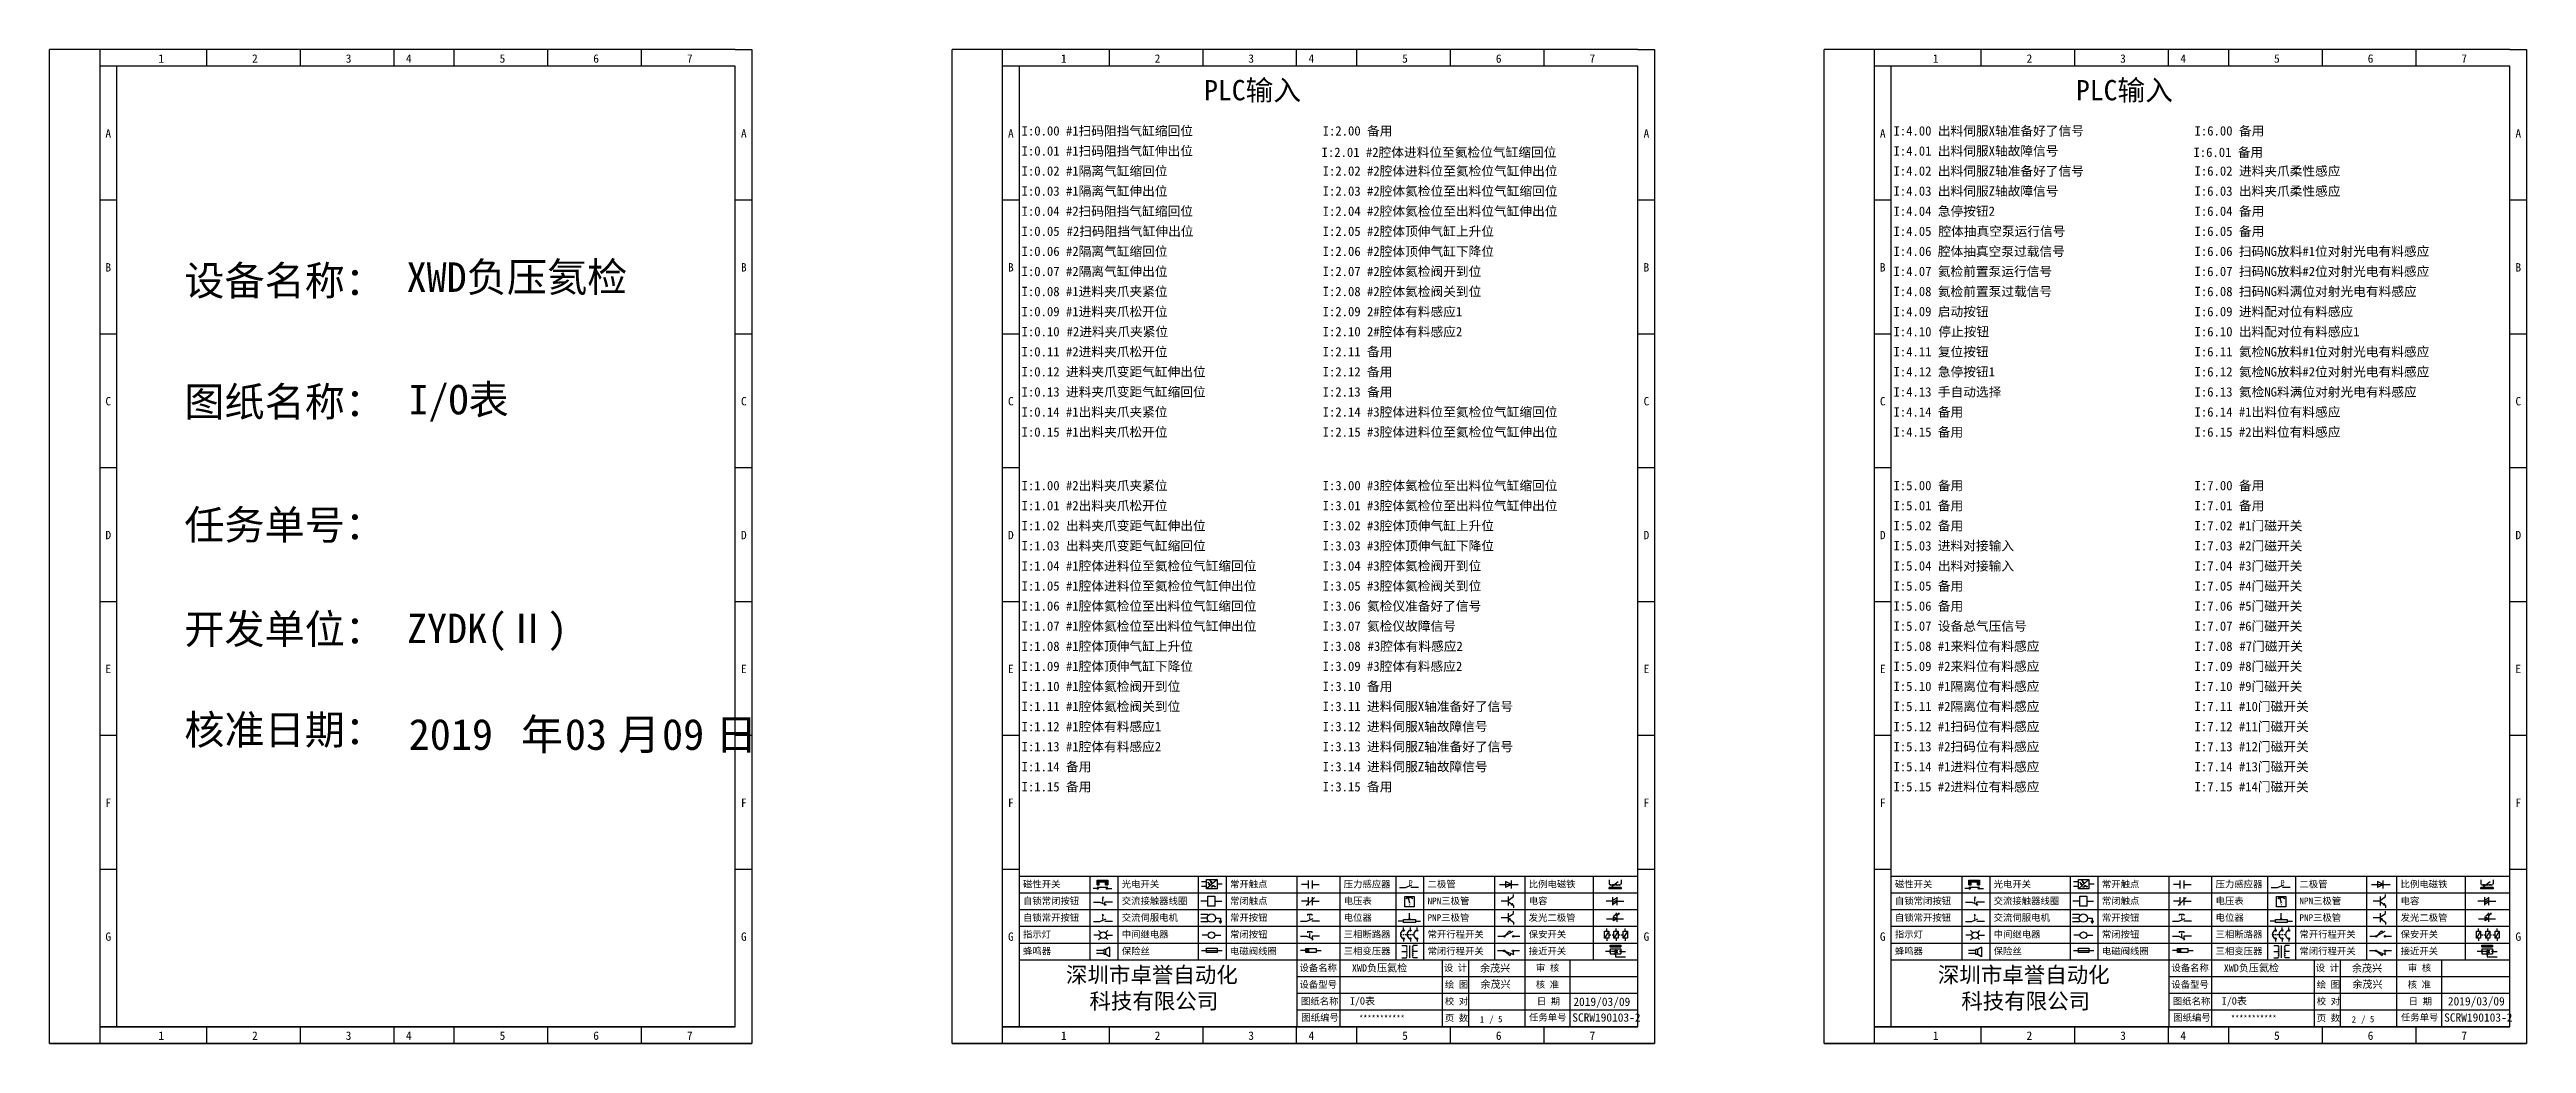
# Model space of a CAD drawing. Header units: millimetres. Extents: x -300 to 4617, y -106 to 3179.
# Drawn here: x 95 to 835, y 2161 to 2458 of the extents above; entities that cross this region are included whole.
import ezdxf

# ---------------------------------------------------------------- set-up
doc = ezdxf.new("R2010")
doc.units = ezdxf.units.MM
doc.layers.add('AE_BOR', color=1, linetype='Continuous')
doc.layers.add('电气图内容', color=7, linetype='Continuous')
doc.styles.get("Standard").update_dxf_attribs({"font": ''})
doc.styles.add('汉字', font='')
doc.styles.get('Standard').set_extended_font_data('SimSun')
doc.styles.get('汉字').set_extended_font_data('新宋体')

msp = doc.modelspace()

# ---------------------------------------------------------------- texts
at = {"color": 7}
for s, p in [('1', (522.496, 2167.107)), ('2', (783.143, 2167.107))]:
    msp.add_text(s, height=1.92, dxfattribs=at).set_placement(p)
at = {"color": 7, "linetype": 'ByBlock', "char_height": 2.5, "attachment_point": 1}
for s, insert, width in [('{\\fKaiTi_GB2312|b0|i0|c134|p0;1}', (127.451, 2456.47), 11.7517), ('{\\fKaiTi_GB2312|b0|i0|c134|p0;2}', (155.451, 2456.47), 11.7517), ('{\\fKaiTi_GB2312|b0|i0|c134|p0;3}', (183.451, 2456.47), 11.7517), ('{\\fKaiTi_GB2312|b0|i0|c134|p0;4}', (201.451, 2456.47), 11.7517), ('{\\fKaiTi_GB2312|b0|i0|c134|p0;5}', (229.451, 2456.47), 11.7517), ('{\\fKaiTi_GB2312|b0|i0|c134|p0;6}', (257.451, 2456.47), 11.7517), ('{\\fKaiTi_GB2312|b0|i0|c134|p0;7}', (285.451, 2456.47), 11.7517), ('{\\fKaiTi_GB2312|b0|i0|c134|p0;1}', (397.278, 2456.47), 11.7517), ('{\\fKaiTi_GB2312|b0|i0|c134|p0;2}', (425.278, 2456.47), 11.7517), ('{\\fKaiTi_GB2312|b0|i0|c134|p0;3}', (453.278, 2456.47), 11.7517), ('{\\fKaiTi_GB2312|b0|i0|c134|p0;4}', (471.278, 2456.47), 11.7517), ('{\\fKaiTi_GB2312|b0|i0|c134|p0;5}', (499.278, 2456.47), 11.7517), ('{\\fKaiTi_GB2312|b0|i0|c134|p0;6}', (527.278, 2456.47), 11.7517), ('{\\fKaiTi_GB2312|b0|i0|c134|p0;7}', (555.278, 2456.47), 11.7517), ('{\\fKaiTi_GB2312|b0|i0|c134|p0;1}', (657.926, 2456.47), 11.7517), ('{\\fKaiTi_GB2312|b0|i0|c134|p0;2}', (685.926, 2456.47), 11.7517), ('{\\fKaiTi_GB2312|b0|i0|c134|p0;3}', (713.926, 2456.47), 11.7517), ('{\\fKaiTi_GB2312|b0|i0|c134|p0;4}', (731.926, 2456.47), 11.7517), ('{\\fKaiTi_GB2312|b0|i0|c134|p0;5}', (759.926, 2456.47), 11.7517), ('{\\fKaiTi_GB2312|b0|i0|c134|p0;6}', (787.926, 2456.47), 11.7517), ('{\\fKaiTi_GB2312|b0|i0|c134|p0;7}', (815.926, 2456.47), 11.7517), ('{\\fKaiTi_GB2312|b0|i0|c134|p0;A}', (111.614, 2434.07), 5), ('{\\fKaiTi_GB2312|b0|i0|c134|p0;A}', (301.614, 2434.07), 5), ('{\\fKaiTi_GB2312|b0|i0|c134|p0;A}', (381.442, 2434.07), 5), ('{\\fKaiTi_GB2312|b0|i0|c134|p0;A}', (571.442, 2434.07), 5), ('{\\fKaiTi_GB2312|b0|i0|c134|p0;A}', (642.089, 2434.07), 5), ('{\\fKaiTi_GB2312|b0|i0|c134|p0;A}', (832.089, 2434.07), 5), ('{\\fKaiTi_GB2312|b0|i0|c134|p0;B}', (111.614, 2394.07), 5), ('{\\fKaiTi_GB2312|b0|i0|c134|p0;B}', (301.614, 2394.07), 5), ('{\\fKaiTi_GB2312|b0|i0|c134|p0;B}', (381.442, 2394.07), 5), ('{\\fKaiTi_GB2312|b0|i0|c134|p0;B}', (571.442, 2394.07), 5), ('{\\fKaiTi_GB2312|b0|i0|c134|p0;B}', (642.089, 2394.07), 5), ('{\\fKaiTi_GB2312|b0|i0|c134|p0;B}', (832.089, 2394.07), 5), ('{\\fKaiTi_GB2312|b0|i0|c134|p0;C}', (111.614, 2354.07), 5), ('{\\fKaiTi_GB2312|b0|i0|c134|p0;C}', (301.614, 2354.07), 5), ('{\\fKaiTi_GB2312|b0|i0|c134|p0;C}', (381.442, 2354.07), 5), ('{\\fKaiTi_GB2312|b0|i0|c134|p0;C}', (571.442, 2354.07), 5), ('{\\fKaiTi_GB2312|b0|i0|c134|p0;C}', (642.089, 2354.07), 5), ('{\\fKaiTi_GB2312|b0|i0|c134|p0;C}', (832.089, 2354.07), 5), ('{\\fKaiTi_GB2312|b0|i0|c134|p0;D}', (111.614, 2314.07), 5), ('{\\fKaiTi_GB2312|b0|i0|c134|p0;D}', (301.614, 2314.07), 5), ('{\\fKaiTi_GB2312|b0|i0|c134|p0;D}', (381.442, 2314.07), 5), ('{\\fKaiTi_GB2312|b0|i0|c134|p0;D}', (571.442, 2314.07), 5), ('{\\fKaiTi_GB2312|b0|i0|c134|p0;D}', (642.089, 2314.07), 5), ('{\\fKaiTi_GB2312|b0|i0|c134|p0;D}', (832.089, 2314.07), 5), ('{\\fKaiTi_GB2312|b0|i0|c134|p0;E}', (111.614, 2274.07), 5), ('{\\fKaiTi_GB2312|b0|i0|c134|p0;E}', (301.614, 2274.07), 5), ('{\\fKaiTi_GB2312|b0|i0|c134|p0;E}', (381.442, 2274.07), 5), ('{\\fKaiTi_GB2312|b0|i0|c134|p0;E}', (571.442, 2274.07), 5), ('{\\fKaiTi_GB2312|b0|i0|c134|p0;E}', (642.089, 2274.07), 5), ('{\\fKaiTi_GB2312|b0|i0|c134|p0;E}', (832.089, 2274.07), 5), ('{\\fKaiTi_GB2312|b0|i0|c134|p0;F}', (111.614, 2234.07), 5), ('{\\fKaiTi_GB2312|b0|i0|c134|p0;F}', (301.614, 2234.07), 5), ('{\\fKaiTi_GB2312|b0|i0|c134|p0;F}', (381.442, 2234.07), 5), ('{\\fKaiTi_GB2312|b0|i0|c134|p0;F}', (571.442, 2234.07), 5), ('{\\fKaiTi_GB2312|b0|i0|c134|p0;F}', (642.089, 2234.07), 5), ('{\\fKaiTi_GB2312|b0|i0|c134|p0;F}', (832.089, 2234.07), 5), ('{\\fKaiTi_GB2312|b0|i0|c134|p0;G}', (111.614, 2194.07), 5), ('{\\fKaiTi_GB2312|b0|i0|c134|p0;G}', (301.614, 2194.07), 5), ('{\\fKaiTi_GB2312|b0|i0|c134|p0;G}', (381.442, 2194.07), 5), ('{\\fKaiTi_GB2312|b0|i0|c134|p0;G}', (571.442, 2194.07), 5), ('{\\fKaiTi_GB2312|b0|i0|c134|p0;G}', (642.089, 2194.07), 5), ('{\\fKaiTi_GB2312|b0|i0|c134|p0;G}', (832.089, 2194.07), 5), ('{\\fKaiTi_GB2312|b0|i0|c134|p0;1}', (127.451, 2164.47), 11.7517), ('{\\fKaiTi_GB2312|b0|i0|c134|p0;2}', (155.451, 2164.47), 11.7517), ('{\\fKaiTi_GB2312|b0|i0|c134|p0;3}', (183.451, 2164.47), 11.7517), ('{\\fKaiTi_GB2312|b0|i0|c134|p0;4}', (201.451, 2164.47), 11.7517), ('{\\fKaiTi_GB2312|b0|i0|c134|p0;5}', (229.451, 2164.47), 11.7517), ('{\\fKaiTi_GB2312|b0|i0|c134|p0;6}', (257.451, 2164.47), 11.7517), ('{\\fKaiTi_GB2312|b0|i0|c134|p0;7}', (285.451, 2164.47), 11.7517), ('{\\fKaiTi_GB2312|b0|i0|c134|p0;1}', (397.278, 2164.47), 11.7517), ('{\\fKaiTi_GB2312|b0|i0|c134|p0;2}', (425.278, 2164.47), 11.7517), ('{\\fKaiTi_GB2312|b0|i0|c134|p0;3}', (453.278, 2164.47), 11.7517), ('{\\fKaiTi_GB2312|b0|i0|c134|p0;4}', (471.278, 2164.47), 11.7517), ('{\\fKaiTi_GB2312|b0|i0|c134|p0;5}', (499.278, 2164.47), 11.7517), ('{\\fKaiTi_GB2312|b0|i0|c134|p0;6}', (527.278, 2164.47), 11.7517), ('{\\fKaiTi_GB2312|b0|i0|c134|p0;7}', (555.278, 2164.47), 11.7517), ('{\\fKaiTi_GB2312|b0|i0|c134|p0;1}', (657.926, 2164.47), 11.7517), ('{\\fKaiTi_GB2312|b0|i0|c134|p0;2}', (685.926, 2164.47), 11.7517), ('{\\fKaiTi_GB2312|b0|i0|c134|p0;3}', (713.926, 2164.47), 11.7517), ('{\\fKaiTi_GB2312|b0|i0|c134|p0;4}', (731.926, 2164.47), 11.7517), ('{\\fKaiTi_GB2312|b0|i0|c134|p0;5}', (759.926, 2164.47), 11.7517), ('{\\fKaiTi_GB2312|b0|i0|c134|p0;6}', (787.926, 2164.47), 11.7517), ('{\\fKaiTi_GB2312|b0|i0|c134|p0;7}', (815.926, 2164.47), 11.7517)]:
    msp.add_mtext(s, dxfattribs=dict(at, insert=insert, width=width))
at = {"color": 7, "attachment_point": 1}
for s, insert, char_height, width in [('{\\fKaiTi_GB2312|b0|i0|c134|p49;\\C7;PLC\\fSimSun|b0|i0|c134|p2;输入}', (440.068, 2448.803), 6.075, 719.83479), ('{\\fKaiTi_GB2312|b0|i0|c134|p49;\\C7;PLC\\fSimSun|b0|i0|c134|p2;输入}', (700.716, 2448.803), 6.075, 719.83479), ('{\\H0.91667x;I:0.00 \\H1.000005x;#1扫码阻挡气缸缩回位}', (385.505, 2434.997), 3.0375, 359.91739), ('{\\H0.91667x;I:0.01 \\H1.000005x;#1扫码阻挡气缸伸出位}', (385.505, 2428.997), 3.0375, 359.91739), ('{\\H0.91667x;I:2.01 #2腔体进料位至氦检位气缸缩回位 }', (475.18, 2428.605), 3.0375, 359.91739), ('{\\H0.91667x;I:2.00 备用}', (475.505, 2434.997), 3.0375, 359.91739), ('{\\H0.91667x;I:4.00 \\H1.000005x;出料伺服X轴准备好了信号}', (646.152, 2434.997), 3.0375, 359.91739), ('{\\H0.91667x;I:4.01 \\H1.000005x;出料伺服X轴故障信号}', (646.152, 2428.997), 3.0375, 359.91739), ('{\\H0.91667x;I:6.01 \\H1x;备用}', (735.827, 2428.605), 3.0375, 359.91739), ('{\\H0.91667x;I:6.00 备用}', (736.152, 2434.997), 3.0375, 359.91739), ('{\\H0.91667x;I:0.02 \\H1.000005x;#1隔离气缸缩回位}', (385.505, 2422.997), 3.0375, 359.91739), ('{\\H0.91667x;I:2.02 #2腔体进料位至氦检位气缸伸出位 }', (475.505, 2422.997), 3.0375, 359.91739), ('{\\H0.91667x;I:4.02 \\H1.000005x;出料伺服Z轴准备好了信号}', (646.152, 2422.997), 3.0375, 359.91739), ('{\\H0.91667x;I:6.02 进料夹爪柔性感应}', (736.152, 2422.997), 3.0375, 359.91739), ('{\\H0.91667x;I:0.03 #1隔离气缸伸出位}', (385.505, 2416.997), 3.0375, 359.91739), ('{\\H0.91667x;I:2.03 #2腔体氦检位至出料位气缸缩回位 }', (475.505, 2416.997), 3.0375, 359.91739), ('{\\H0.91667x;I:4.03 出料伺服Z轴故障信号\\H1.000005x; }', (646.152, 2416.997), 3.0375, 359.91739), ('{\\H0.91667x;I:6.03 出料夹爪柔性感应}', (736.152, 2416.997), 3.0375, 359.91739), ('I:0.04 #2扫码阻挡气缸缩回位', (385.505, 2410.997), 2.7844, 359.91739), ('{\\H0.91667x;I:2.04 #2腔体氦检位至出料位气缸伸出位 }', (475.505, 2410.997), 3.0375, 359.91739), ('I:4.04 急停按钮2', (646.152, 2410.997), 2.7844, 359.91739), ('{\\H0.91667x;I:6.04 备用 }', (736.152, 2410.997), 3.0375, 359.91739), ('{\\H0.91667x;I:0.05\\H1.090905x; \\H0.916675x;#2扫码阻挡气缸伸出位}', (385.505, 2404.997), 3.0375, 359.91739), ('{\\H0.91667x;I:0.06\\H1.000005x; #2隔离气缸缩回位 }', (385.505, 2398.997), 3.0375, 359.91739), ('{\\H0.91667x;I:2.05 #2腔体顶伸气缸上升位 }', (475.505, 2404.997), 3.0375, 359.91739), ('{\\H0.91667x;I:2.06 #2腔体顶伸气缸下降位\\H1.000005x; }', (475.505, 2398.997), 3.0375, 359.91739), ('{\\H0.91667x;I:4.05\\H1.090905x; \\H0.916675x;腔体抽真空泵运行信号}', (646.152, 2404.997), 3.0375, 359.91739), ('{\\H0.91667x;I:4.06\\H1.000005x; 腔体抽真空泵过载信号}', (646.152, 2398.997), 3.0375, 359.91739), ('{\\H0.91667x;I:6.05 备用}', (736.152, 2404.997), 3.0375, 359.91739), ('{\\H0.91667x;I:6.06 扫码NG放料#1位对射光电有料感应}', (736.152, 2398.997), 3.0375, 359.91739), ('{\\H0.91667x;I:0.07 #2隔离气缸伸出位\\H1x; }', (385.505, 2392.997), 3.0375, 359.91739), ('{\\H0.91667x;I:2.07 #2腔体氦检阀开到位}', (475.505, 2392.997), 3.0375, 359.91739), ('{\\H0.91667x;I:4.07 氦检前置泵运行信号\\H1.000005x; }', (646.152, 2392.997), 3.0375, 359.91739), ('{\\H0.91667x;I:6.07 扫码NG放料#2位对射光电有料感应}', (736.152, 2392.997), 3.0375, 359.91739), ('{\\H0.91667x;\\C256;I:0.08\\H1.000005x; #1进料夹爪夹紧位}', (385.505, 2386.997), 3.0375, 359.91739), ('{\\H0.91667x;I:2.08 #2腔体氦检阀关到位}', (475.505, 2386.997), 3.0375, 359.91739), ('{\\H0.91667x;\\C256;I:4.08\\H1.000005x; 氦检前置泵过载信号}', (646.152, 2386.997), 3.0375, 359.91739), ('{\\H0.91667x;I:6.08 扫码NG料满位对射光电有料感应}', (736.152, 2386.997), 3.0375, 359.91739), ('{\\H0.91667x;I:0.09 \\H1.000005x;#1进料夹爪松开位\\H0.999995x; }', (385.505, 2380.997), 3.0375, 359.91739), ('{\\H0.91667x;I:2.09 2#腔体有料感应1}', (475.505, 2380.997), 3.0375, 359.91739), ('{\\H0.91667x;I:4.09 \\H1.000005x;启动按钮}', (646.152, 2380.997), 3.0375, 359.91739), ('{\\H0.91667x;I:6.09 进料配对位有料感应}', (736.152, 2380.997), 3.0375, 359.91739), ('{\\H0.91667x;I:0.10\\H1.090905x; \\H0.916675x;#2进料夹爪夹紧位}', (385.505, 2374.997), 3.0375, 359.91739), ('{\\H0.91667x;I:2.10\\H1x; 2#腔体有料感应2}', (475.505, 2374.997), 3.0375, 359.91739), ('{\\H0.91667x;I:4.10\\H1.090905x; \\H0.916675x;停止按钮}', (646.152, 2374.997), 3.0375, 359.91739), ('{\\H0.91667x;I:6.10\\H1x; 出料配对位有料感应1}', (736.152, 2374.997), 3.0375, 359.91739), ('{\\H0.91667x;I:0.1\\H1.000005x;1 #2进料夹爪松开位}', (385.505, 2368.997), 3.0375, 359.91739), ('{\\H0.91667x;I:0.12 \\H1.000005x;进料夹爪变距气缸伸出位}', (385.505, 2362.997), 3.0375, 359.91739), ('{\\H0.91667x;I:2\\H1.000005x;.11 备用}', (475.505, 2368.997), 3.0375, 359.91739), ('{\\H0.91667x;I:2.12 备用}', (475.505, 2362.997), 3.0375, 359.91739), ('{\\H0.91667x;I:4.1\\H1.000005x;1 复位按钮}', (646.152, 2368.997), 3.0375, 359.91739), ('{\\H0.91667x;I:4.12 \\H1x;急停按钮1}', (646.152, 2362.997), 3.0375, 359.91739), ('{\\H0.91667x;I:6\\H1x;.11 氦检NG放料#1位对射光电有料感应}', (736.152, 2368.997), 3.0375, 359.91739), ('{\\H0.91667x;I:6.12 氦检NG放料#2位对射光电有料感应}', (736.152, 2362.997), 3.0375, 359.91739), ('{\\H0.91667x;I:0.13 \\H1.000005x;进料夹爪变距气缸缩回位}', (385.505, 2356.997), 3.0375, 359.91739), ('{\\H0.91667x;I:2.13 \\H1.000005x;备用}', (475.505, 2356.997), 3.0375, 359.91739), ('{\\H0.91667x;I:4.13 \\H1.000005x;手自动选择}', (646.152, 2356.997), 3.0375, 359.91739), ('{\\H0.91667x;I:6.13 \\H1x;氦检NG料满位对射光电有料感应}', (736.152, 2356.997), 3.0375, 359.91739), ('{\\H0.91667x;I:0.14 \\H1.000005x;#1出料夹爪夹紧位}', (385.505, 2350.997), 3.0375, 359.91739), ('{\\H0.91667x;I:2.14 \\H1x;#3腔体进料位至氦检位气缸缩回位}', (475.505, 2350.997), 3.0375, 359.91739), ('{\\H0.91667x;I:4.14 \\H1x;备用}', (646.152, 2350.997), 3.0375, 359.91739), ('{\\H0.91667x;I:6.14 #1出料位有料感应}', (736.152, 2350.997), 3.0375, 359.91739), ('{\\H0.91667x;I:0.15 \\H1.000005x;#1出料夹爪松开位}', (385.505, 2344.997), 3.0375, 359.91739), ('{\\H0.91667x;I:2.15 \\H1x;#3腔体进料位至氦检位气缸伸出位}', (475.505, 2344.997), 3.0375, 359.91739), ('{\\H0.91667x;I:4.15 \\H1x;备用}', (646.152, 2344.997), 3.0375, 359.91739), ('{\\H0.91667x;I:6.15 \\H1x;#2出料位有料感应}', (736.152, 2344.997), 3.0375, 359.91739), ('{\\H0.91667x;I:1.00 \\H1.000005x;#2出料夹爪夹紧位}', (385.505, 2328.997), 3.0375, 359.91739), ('{\\H0.91667x;I:3.00 \\H1x;#3腔体氦检位至出料位气缸缩回位}', (475.505, 2328.997), 3.0375, 359.91739), ('{\\H0.91667x;I:5.00 \\H1x;备用}', (646.152, 2328.997), 3.0375, 359.91739), ('{\\H0.91667x;I:7.00 \\H1x;备用}', (736.152, 2328.997), 3.0375, 359.91739), ('{\\H0.91667x;I:1.01 \\H1.000005x;#2出料夹爪松开位\\H0.999995x; }', (385.505, 2322.997), 3.0375, 359.91739), ('{\\H0.91667x;I:3.01 \\H1x;#3腔体氦检位至出料位气缸伸出位}', (475.505, 2322.997), 3.0375, 359.91739), ('{\\H0.91667x;I:5.01 \\H1x;备用\\H1x; }', (646.152, 2322.997), 3.0375, 359.91739), ('{\\H0.91667x;I:7.01 备用}', (736.152, 2322.997), 3.0375, 359.91739), ('{\\H0.91667x;I:1.02\\H1.000005x; 出料夹爪变距气缸伸出位}', (385.505, 2316.997), 3.0375, 359.91739), ('{\\H0.91667x;I:1.03 \\H1.000005x;出料夹爪变距气缸缩回位}', (385.505, 2310.997), 3.0375, 359.91739), ('{\\H0.91667x;I:3.02 \\H1.000005x;#3腔体顶伸气缸上升位}', (475.505, 2316.997), 3.0375, 359.91739), ('{\\H0.91667x;I:3.03 \\H1.000005x;#3腔体顶伸气缸下降位}', (475.505, 2310.997), 3.0375, 359.91739), ('{\\H0.91667x;I:5.02\\H1.000005x; 备用}', (646.152, 2316.997), 3.0375, 359.91739), ('{\\H0.91667x;I:5.03 \\H1.000005x;进料对接输入}', (646.152, 2310.997), 3.0375, 359.91739), ('{\\H0.91667x;I:7.02 \\H1x;#1门磁开关}', (736.152, 2316.997), 3.0375, 359.91739), ('{\\H0.91667x;I:7.03 \\H1x;#2门磁开关}', (736.152, 2310.997), 3.0375, 359.91739), ('{\\H0.91667x;I:1.04 #1腔体进料位至氦检位气缸缩回位}', (385.505, 2304.997), 3.0375, 359.91739), ('{\\H0.91667x;I:3.04 #3腔体氦检阀开到位}', (475.505, 2304.997), 3.0375, 359.91739), ('{\\H0.91667x;I:5.04 \\H1.000005x;出料对接输入}', (646.152, 2304.997), 3.0375, 359.91739), ('{\\H0.91667x;I:7.04 #3门磁开关}', (736.152, 2304.997), 3.0375, 359.91739), ('{\\H0.91667x;I:1.05 \\H1x;#1腔体进料位至氦检位气缸伸出位}', (385.505, 2298.997), 3.0375, 359.91739), ('{\\H0.91667x;I:3.05 #3腔体氦检阀关到位}', (475.505, 2298.997), 3.0375, 359.91739), ('{\\H0.91667x;I:5.05 \\H1x;备用}', (646.152, 2298.997), 3.0375, 359.91739), ('{\\H0.91667x;I:7.05 #4门磁开关}', (736.152, 2298.997), 3.0375, 359.91739), ('{\\H0.91667x;I:1.06\\H1x; #1腔体氦检位至出料位气缸缩回位}', (385.505, 2292.997), 3.0375, 359.91739), ('{\\H0.91667x;I:3.06 氦检仪准备好了信号}', (475.505, 2292.997), 3.0375, 359.91739), ('{\\H0.91667x;I:5.06\\H1x; 备用}', (646.152, 2292.997), 3.0375, 359.91739), ('{\\H0.91667x;I:7.06 #5门磁开关}', (736.152, 2292.997), 3.0375, 359.91739), ('{\\H0.91667x;I:1.07\\H1x; #1腔体氦检位至出料位气缸伸出位\\H1x; }', (385.505, 2286.997), 3.0375, 359.91739), ('{\\H0.91667x;I:1.08\\H1.000005x; #1腔体顶伸气缸上升位}', (385.505, 2280.997), 3.0375, 359.91739), ('{\\H0.91667x;I:3.07 氦检仪故障信号}', (475.505, 2286.997), 3.0375, 359.91739), ('{\\H0.91667x;I:3.08\\H1.0909x; \\H0.91668x;#3腔体有料感应2}', (475.505, 2280.997), 3.0375, 359.91739), ('{\\H0.91667x;I:5.07\\H1.000005x; 设备总气压信号}', (646.152, 2286.997), 3.0375, 359.91739), ('{\\H0.91667x;I:5.08\\H1x; #1来料位有料感应}', (646.152, 2280.997), 3.0375, 359.91739), ('{\\H0.91667x;I:7.07 #6门磁开关}', (736.152, 2286.997), 3.0375, 359.91739), ('{\\H0.91667x;I:7.08\\H1.0909x; \\H0.91668x;#7门磁开关}', (736.152, 2280.997), 3.0375, 359.91739), ('{\\H0.91667x;I:1.09 \\H1.000005x;#1腔体顶伸气缸下降位 }', (385.505, 2274.997), 3.0375, 359.91739), ('{\\H0.91667x;I:3.09 \\H1x;#3腔体有料感应2}', (475.505, 2274.997), 3.0375, 359.91739), ('{\\H0.91667x;I:5.09 \\H1x;#2来料位有料感应}', (646.152, 2274.997), 3.0375, 359.91739), ('{\\H0.91667x;I:7.09 \\H1x;#8门磁开关}', (736.152, 2274.997), 3.0375, 359.91739), ('{\\H0.91667x;I:1.10 \\H1.000005x;#1腔体氦检阀开到位}', (385.505, 2268.997), 3.0375, 359.91739), ('{\\H0.91667x;I:3.10 备用}', (475.505, 2268.997), 3.0375, 359.91739), ('{\\H0.91667x;I:5.10 \\H1x;#1隔离位有料感应}', (646.152, 2268.997), 3.0375, 359.91739), ('{\\H0.91667x;I:7.10 #9门磁开关}', (736.152, 2268.997), 3.0375, 359.91739), ('{\\H0.91667x;I:1.11 \\H1.000005x;#1腔体氦检阀关到位 }', (385.505, 2262.997), 3.0375, 359.91739), ('{\\H0.91667x;I:3.11 \\H1.000005x;进料伺服X轴准备好了信号}', (475.505, 2262.997), 3.0375, 359.91739), ('{\\H0.91667x;I:5.11 \\H1x;#2隔离位有料感应}', (646.152, 2262.997), 3.0375, 359.91739), ('{\\H0.91667x;I:7.11 #10门磁开关}', (736.152, 2262.997), 3.0375, 359.91739), ('{\\H0.91667x;I:1.12 \\H1x;#1腔体有料感应1}', (385.505, 2256.997), 3.0375, 359.91739), ('{\\H0.91667x;I:1.13\\H1x; #1腔体有料感应2}', (385.505, 2250.997), 3.0375, 359.91739), ('{\\H0.91667x;I:3.12 \\H1.000005x;进料伺服X轴故障信号}', (475.505, 2256.997), 3.0375, 359.91739), ('{\\H0.91667x;I:3.13 进料伺服Z轴准备好了信号}', (475.505, 2250.997), 3.0375, 359.91739), ('{\\H0.91667x;I:5.12 \\H1x;#1扫码位有料感应}', (646.152, 2256.997), 3.0375, 359.91739), ('{\\H0.91667x;I:5.13\\H1x; #2扫码位有料感应}', (646.152, 2250.997), 3.0375, 359.91739), ('{\\H0.91667x;I:7.12 #11门磁开关}', (736.152, 2256.997), 3.0375, 359.91739), ('{\\H0.91667x;I:7.13 #12门磁开关}', (736.152, 2250.997), 3.0375, 359.91739), ('{\\H0.91667x;I:1.14 备用 }', (385.505, 2244.997), 3.0375, 359.91739), ('{\\H0.91667x;I:3.14 进料伺服Z轴故障信号}', (475.505, 2244.997), 3.0375, 359.91739), ('{\\H0.91667x;I:5.14 #1进料位有料感应}', (646.152, 2244.997), 3.0375, 359.91739), ('{\\H0.91667x;I:7.14 #13门磁开关}', (736.152, 2244.997), 3.0375, 359.91739), ('{\\H0.91667x;I:1.15 备用}', (385.505, 2238.997), 3.0375, 359.91739), ('{\\H0.91667x;I:3.15 备用}', (475.505, 2238.997), 3.0375, 359.91739), ('{\\H0.91667x;I:5.15 #2进料位有料感应}', (646.152, 2238.997), 3.0375, 359.91739), ('{\\H0.91667x;I:7.15 #14门磁开关}', (736.152, 2238.997), 3.0375, 359.91739), ('余茂兴', (522.571, 2184.507), 2.2, 11.52839), ('余茂兴', (783.218, 2184.507), 2.2, 11.52839), ('余茂兴', (522.699, 2179.686), 2.2, 11.83671), ('余茂兴', (783.346, 2179.686), 2.2, 11.83671), ('{\\fKaiTi_GB2312|b0|i0|c134|p49;I/O表}', (483.651, 2174.694), 2.2, 19.12543), ('{\\fKaiTi_GB2312|b0|i0|c134|p49;I/O表}', (744.298, 2174.694), 2.2, 19.12543), ('{\\fKaiTi_GB2312|b0|i0|c134|p49;/ 5}', (525.327, 2169.134), 1.92, 6.09972), ('{\\fKaiTi_GB2312|b0|i0|c134|p49;/ 5}', (785.975, 2169.134), 1.92, 6.09972)]:
    msp.add_mtext(s, dxfattribs=dict(at, insert=insert, char_height=char_height, width=width))
at = {"color": 7, "lineweight": 211, "insert": (202.217, 2357.681), "char_height": 8.8, "width": 113.79098, "attachment_point": 1}
msp.add_mtext('{\\fSimSun|b1|i0|c134|p2;\\C256;I/O表}', dxfattribs=at)
at = {"color": 7, "char_height": 2, "attachment_point": 1, "style": '汉字'}
for s, insert in [('{\\fKaiTi_GB2312|b0|i0|c134|p49;磁性开关}', (385.921, 2209.502)), ('{\\fKaiTi_GB2312|b0|i0|c134|p49;光电开关}', (415.447, 2209.502)), ('{\\fKaiTi_GB2312|b0|i0|c134|p49;常开触点}', (447.814, 2209.502)), ('{\\fKaiTi_GB2312|b0|i0|c134|p49;压力感应器}', (481.8, 2209.502)), ('{\\fKaiTi_GB2312|b0|i0|c134|p49;二极管}', (506.867, 2209.502)), ('{\\fKaiTi_GB2312|b0|i0|c134|p49;比例电磁铁}', (537.111, 2209.502)), ('{\\fKaiTi_GB2312|b0|i0|c134|p49;磁性开关}', (646.568, 2209.502)), ('{\\fKaiTi_GB2312|b0|i0|c134|p49;光电开关}', (676.095, 2209.502)), ('{\\fKaiTi_GB2312|b0|i0|c134|p49;常开触点}', (708.461, 2209.502)), ('{\\fKaiTi_GB2312|b0|i0|c134|p49;压力感应器}', (742.448, 2209.502)), ('{\\fKaiTi_GB2312|b0|i0|c134|p49;二极管}', (767.515, 2209.502)), ('{\\fKaiTi_GB2312|b0|i0|c134|p49;比例电磁铁}', (797.758, 2209.502)), ('{\\fKaiTi_GB2312|b0|i0|c134|p49;自锁常闭按钮}', (385.921, 2204.502)), ('{\\fKaiTi_GB2312|b0|i0|c134|p49;自锁常开按钮}', (385.921, 2199.502)), ('{\\fKaiTi_GB2312|b0|i0|c134|p49;交流接触器线圈}', (415.447, 2204.502)), ('{\\fKaiTi_GB2312|b0|i0|c134|p49;交流伺服电机}', (415.447, 2199.502)), ('{\\fKaiTi_GB2312|b0|i0|c134|p49;常闭触点}', (447.814, 2204.502)), ('{\\fKaiTi_GB2312|b0|i0|c134|p49;常开按钮}', (447.814, 2199.502)), ('{\\fKaiTi_GB2312|b0|i0|c134|p49;电压表}', (481.8, 2204.502)), ('{\\fKaiTi_GB2312|b0|i0|c134|p49;电位器}', (481.8, 2199.502)), ('{\\fKaiTi_GB2312|b0|i0|c134|p49;NPN三极管}', (506.867, 2204.502)), ('{\\fKaiTi_GB2312|b0|i0|c134|p49;PNP三极管}', (506.867, 2199.502)), ('{\\fKaiTi_GB2312|b0|i0|c134|p49;发光二极管}', (537.111, 2199.502)), ('{\\fKaiTi_GB2312|b0|i0|c134|p49;电容}', (537.111, 2204.502)), ('{\\fKaiTi_GB2312|b0|i0|c134|p49;自锁常闭按钮}', (646.568, 2204.502)), ('{\\fKaiTi_GB2312|b0|i0|c134|p49;自锁常开按钮}', (646.568, 2199.502)), ('{\\fKaiTi_GB2312|b0|i0|c134|p49;交流接触器线圈}', (676.095, 2204.502)), ('{\\fKaiTi_GB2312|b0|i0|c134|p49;交流伺服电机}', (676.095, 2199.502)), ('{\\fKaiTi_GB2312|b0|i0|c134|p49;常闭触点}', (708.461, 2204.502)), ('{\\fKaiTi_GB2312|b0|i0|c134|p49;常开按钮}', (708.461, 2199.502)), ('{\\fKaiTi_GB2312|b0|i0|c134|p49;电压表}', (742.448, 2204.502)), ('{\\fKaiTi_GB2312|b0|i0|c134|p49;电位器}', (742.448, 2199.502)), ('{\\fKaiTi_GB2312|b0|i0|c134|p49;NPN三极管}', (767.515, 2204.502)), ('{\\fKaiTi_GB2312|b0|i0|c134|p49;PNP三极管}', (767.515, 2199.502)), ('{\\fKaiTi_GB2312|b0|i0|c134|p49;发光二极管}', (797.758, 2199.502)), ('{\\fKaiTi_GB2312|b0|i0|c134|p49;电容}', (797.758, 2204.502)), ('{\\fKaiTi_GB2312|b0|i0|c134|p49;指示灯}', (385.921, 2194.502)), ('{\\fKaiTi_GB2312|b0|i0|c134|p49;中间继电器}', (415.447, 2194.502)), ('{\\fKaiTi_GB2312|b0|i0|c134|p49;常闭按钮}', (447.814, 2194.502)), ('{\\fKaiTi_GB2312|b0|i0|c134|p49;三相断路器}', (481.8, 2194.502)), ('{\\fKaiTi_GB2312|b0|i0|c134|p49;常开行程开关}', (506.867, 2194.502)), ('{\\fKaiTi_GB2312|b0|i0|c134|p49;保安开关}', (537.111, 2194.502)), ('{\\fKaiTi_GB2312|b0|i0|c134|p49;指示灯}', (646.568, 2194.502)), ('{\\fKaiTi_GB2312|b0|i0|c134|p49;中间继电器}', (676.095, 2194.502)), ('{\\fKaiTi_GB2312|b0|i0|c134|p49;常闭按钮}', (708.461, 2194.502)), ('{\\fKaiTi_GB2312|b0|i0|c134|p49;三相断路器}', (742.448, 2194.502)), ('{\\fKaiTi_GB2312|b0|i0|c134|p49;常开行程开关}', (767.515, 2194.502)), ('{\\fKaiTi_GB2312|b0|i0|c134|p49;保安开关}', (797.758, 2194.502)), ('{\\fKaiTi_GB2312|b0|i0|c134|p49;蜂鸣器}', (385.921, 2189.502)), ('{\\fKaiTi_GB2312|b0|i0|c134|p49;保险丝}', (415.447, 2189.502)), ('{\\fKaiTi_GB2312|b0|i0|c134|p49;电磁阀线圈}', (447.814, 2189.502)), ('{\\fKaiTi_GB2312|b0|i0|c134|p0;设备名称}', (468.585, 2184.502)), ('{\\fKaiTi_GB2312|b0|i0|c134|p49;三相变压器}', (481.8, 2189.502)), ('{\\fKaiTi_GB2312|b0|i0|c134|p49;常闭行程开关}', (506.867, 2189.502)), ('{\\fKaiTi_GB2312|b0|i0|c134|p0;设 计}', (511.718, 2184.502)), ('{\\fKaiTi_GB2312|b0|i0|c134|p49;接近开关}', (537.111, 2189.502)), ('{\\fKaiTi_GB2312|b0|i0|c134|p0;审 核}', (539.291, 2184.502)), ('{\\fKaiTi_GB2312|b0|i0|c134|p49;蜂鸣器}', (646.568, 2189.502)), ('{\\fKaiTi_GB2312|b0|i0|c134|p49;保险丝}', (676.095, 2189.502)), ('{\\fKaiTi_GB2312|b0|i0|c134|p49;电磁阀线圈}', (708.461, 2189.502)), ('{\\fKaiTi_GB2312|b0|i0|c134|p0;设备名称}', (729.233, 2184.502)), ('{\\fKaiTi_GB2312|b0|i0|c134|p49;三相变压器}', (742.448, 2189.502)), ('{\\fKaiTi_GB2312|b0|i0|c134|p49;常闭行程开关}', (767.515, 2189.502)), ('{\\fKaiTi_GB2312|b0|i0|c134|p0;设 计}', (772.366, 2184.502)), ('{\\fKaiTi_GB2312|b0|i0|c134|p49;接近开关}', (797.758, 2189.502)), ('{\\fKaiTi_GB2312|b0|i0|c134|p0;审 核}', (799.938, 2184.502)), ('{\\fKaiTi_GB2312|b0|i0|c134|p0;设备型号}', (468.585, 2179.502)), ('{\\fKaiTi_GB2312|b0|i0|c134|p0;绘 图}', (512.047, 2179.502)), ('{\\fKaiTi_GB2312|b0|i0|c134|p0;核 准}', (539.221, 2179.502)), ('{\\fKaiTi_GB2312|b0|i0|c134|p0;设备型号}', (729.233, 2179.502)), ('{\\fKaiTi_GB2312|b0|i0|c134|p0;绘 图}', (772.694, 2179.502)), ('{\\fKaiTi_GB2312|b0|i0|c134|p0;核 准}', (799.868, 2179.502)), ('{\\fKaiTi_GB2312|b0|i0|c134|p0;图纸名称}', (469.033, 2174.502)), ('{\\fKaiTi_GB2312|b0|i0|c134|p0;图纸编号}', (469.137, 2169.621)), ('{\\fKaiTi_GB2312|b0|i0|c134|p0;校 对}', (512.047, 2174.502)), ('{\\fKaiTi_GB2312|b0|i0|c134|p0;页 数}', (512.047, 2169.502)), ('{\\fKaiTi_GB2312|b0|i0|c134|p0;任务单号}', (537.196, 2169.7)), ('{\\fKaiTi_GB2312|b0|i0|c134|p0;日 期}', (539.53, 2174.502)), ('{\\fKaiTi_GB2312|b0|i0|c134|p0;图纸名称}', (729.68, 2174.502)), ('{\\fKaiTi_GB2312|b0|i0|c134|p0;图纸编号}', (729.784, 2169.621)), ('{\\fKaiTi_GB2312|b0|i0|c134|p0;校 对}', (772.694, 2174.502)), ('{\\fKaiTi_GB2312|b0|i0|c134|p0;页 数}', (772.694, 2169.502)), ('{\\fKaiTi_GB2312|b0|i0|c134|p0;任务单号}', (797.843, 2169.7)), ('{\\fKaiTi_GB2312|b0|i0|c134|p0;日 期}', (800.178, 2174.502))]:
    msp.add_mtext(s, dxfattribs=dict(at, insert=insert))
at = {"color": 7, "lineweight": -2}
for s, insert, char_height, width, attachment_point in [('\\pi2.2025;深圳市卓誉自动化\\P\\pi9.2099;科技有限公司', (396.564, 2183.758), 4.70644, 57.40475, 1), ('\\pi2.2025;深圳市卓誉自动化\\P\\pi9.2099;科技有限公司', (657.212, 2183.758), 4.70644, 57.40475, 1), ('{\\C256;***********}', (493.207, 2168.399), 1.81818, 30.64085, 5), ('{\\C256;***********}', (753.855, 2168.399), 1.81818, 30.64085, 5)]:
    msp.add_mtext(s, dxfattribs=dict(at, insert=insert, char_height=char_height, width=width, attachment_point=attachment_point))
at = {"color": 7, "char_height": 2.2, "width": 30.12787, "attachment_point": 1, "style": '汉字'}
for insert in [(484.263, 2184.571), (744.91, 2184.571)]:
    msp.add_mtext('XWD负压氦检', dxfattribs=dict(at, insert=insert))
at = {"char_height": 2.5, "attachment_point": 1}
for s, width, insert in [('SCRW190103-2', 17.94616, (550.125, 2169.903)), ('2019/03/09', 15.27785, (550.457, 2174.612)), ('SCRW190103-2', 17.94616, (810.772, 2169.903)), ('2019/03/09', 15.27785, (811.889, 2174.754))]:
    msp.add_mtext_dynamic_manual_height_columns(s, width=width, gutter_width=12.5, heights=[0], dxfattribs=dict(at, insert=insert))
at = {"layer": '电气图内容'}
for s, height, p in [('年', 9.262, (235.798, 2248.627)), ('月', 9.262, (264.849, 2248.627)), ('2019', 9.2619, (202.279, 2248.627)), ('03', 9.2619, (248.971, 2248.627)), ('09', 9.2619, (278.021, 2248.627)), ('日', 9.262, (293.899, 2248.627))]:
    msp.add_text(s, height=height, dxfattribs=at).set_placement(p)
at = {"layer": '电气图内容', "color": 7, "char_height": 8.8, "attachment_point": 1}
for s, insert in [('设备名称：', (135.193, 2393.259)), ('XWD负压氦检', (201.653, 2394.295)), ('图纸名称：', (135.193, 2357.059)), ('任务单号：', (135.193, 2320.256)), ('开发单位：', (135.193, 2289.14)), ('{\\C256;ZYDK(Ⅱ)}', (201.773, 2289.336)), ('核准日期：', (135.193, 2259.035))]:
    msp.add_mtext(s, dxfattribs=dict(at, insert=insert))

# ---------------------------------------------------------------- blocks, each defined once
blk = doc.blocks.new('磁性开关')
at = {"linetype": 'ByBlock'}
h = blk.add_hatch(dxfattribs=at)
h.set_pattern_fill('ANSI31', color=256, scale=0.1, style=0)
h.paths.add_polyline_path([(-1910.88, -776.69), (-1910.88, -775.29), (-1907.69, -775.29), (-1907.69, -776.69), (-1908.31, -776.69), (-1908.31, -775.79), (-1910.25, -775.79), (-1910.25, -776.69)])
for p, q in [((-1910.88, -776.69), (-1910.88, -775.29)), ((-1910.88, -775.29), (-1907.69, -775.29)), ((-1910.88, -776.69), (-1910.25, -776.69)), ((-1910.88, -777.39), (-1907.69, -777.39)), ((-1910.25, -776.69), (-1910.25, -775.79)), ((-1910.25, -775.79), (-1908.31, -775.79)), ((-1908.31, -776.69), (-1908.31, -775.79)), ((-1908.31, -776.69), (-1907.69, -776.69)), ((-1907.69, -775.29), (-1907.69, -776.69)), ((-1910.91, -777.81), (-1912.09, -777.81)), ((-1907.66, -777.81), (-1906.48, -777.81))]:
    blk.add_line(p, q, dxfattribs=at)
for centre in [(-1910.68, -777.81), (-1907.88, -777.81)]:
    blk.add_circle(centre, 0.225, dxfattribs=at)
blk = doc.blocks.new('*U4')
at = {"linetype": 'ByBlock'}
for p, q in [((-1911.92, -782.07), (-1910.06, -782.07)), ((-1910.06, -782.07), (-1908.18, -782.88)), ((-1909.23, -780.45), (-1909.23, -780.67)), ((-1909.23, -780.45), (-1908.92, -780.84)), ((-1909.23, -780.84), (-1909.23, -781.05)), ((-1909.23, -781.23), (-1909.23, -781.44)), ((-1909.23, -781.61), (-1909.23, -781.83)), ((-1909.23, -782), (-1909.23, -782.21)), ((-1909.23, -782.38), (-1909.23, -782.43)), ((-1908.52, -783.07), (-1908.52, -782.07)), ((-1906.25, -782.07), (-1908.52, -782.07))]:
    blk.add_line(p, q, dxfattribs=at)
blk = doc.blocks.new('常开按钮')
at = {"linetype": 'ByBlock'}
for p, q in [((-1911.92, -787.73), (-1910.06, -787.73)), ((-1910.06, -787.73), (-1908.18, -786.93)), ((-1909.9, -785.68), (-1908.56, -785.68)), ((-1909.9, -785.68), (-1909.9, -786.07)), ((-1909.23, -785.68), (-1909.23, -785.89)), ((-1909.23, -786.06), (-1909.23, -786.28)), ((-1909.23, -786.45), (-1909.23, -786.67)), ((-1909.23, -786.84), (-1909.23, -787.05)), ((-1909.23, -787.22), (-1909.23, -787.38)), ((-1908.56, -785.68), (-1908.56, -786.07)), ((-1906.25, -787.73), (-1908.52, -787.73))]:
    blk.add_line(p, q, dxfattribs=at)
blk = doc.blocks.new('*U6')
at = {"linetype": 'ByBlock'}
for p, q in [((-1910.06, -792.89), (-1908.18, -792.08)), ((-1908.88, -791.17), (-1909.23, -790.71)), ((-1909.23, -790.71), (-1909.23, -790.92)), ((-1909.23, -791.09), (-1909.23, -791.31)), ((-1909.23, -791.48), (-1909.23, -791.69)), ((-1909.23, -791.86), (-1909.23, -792.08)), ((-1909.23, -792.25), (-1909.23, -792.47)), ((-1911.92, -792.89), (-1910.06, -792.89)), ((-1906.25, -792.89), (-1908.52, -792.89))]:
    blk.add_line(p, q, dxfattribs=at)
blk = doc.blocks.new('蜂鸣器')
at = {"linetype": 'ByBlock'}
for p, q in [((-1908.8, -796.48), (-1911.01, -796.48)), ((-1908.8, -797.46), (-1911.01, -797.46)), ((-1908.25, -796.26), (-1908.8, -796.26)), ((-1908.8, -797.68), (-1908.8, -796.26)), ((-1908.25, -797.68), (-1908.8, -797.68)), ((-1907.17, -795.53), (-1908.25, -796.26)), ((-1908.25, -797.68), (-1908.25, -796.26)), ((-1907.17, -798.41), (-1908.25, -797.68)), ((-1907.17, -795.53), (-1907.17, -798.41))]:
    blk.add_line(p, q, dxfattribs=at)
blk = doc.blocks.new('光电开关')
at = {"linetype": 'ByBlock'}
h = blk.add_hatch(dxfattribs=at)
h.set_pattern_fill('ANSI31', color=256, scale=0.01, style=0)
h.set_pattern_definition([(45, (0.172267, 0), (-0.0224506403, 0.0224506403), [])])
h.paths.add_polyline_path([(-1882.44, -776.34), (-1882.5, -775.91), (-1882.68, -776.07)])
h.paths.add_polyline_path([(-1882.86, -776.23), (-1882.44, -776.34), (-1882.68, -776.07)])
h.paths.add_polyline_path([(-1883.05, -776.88), (-1883.11, -776.45), (-1883.29, -776.61)])
h.paths.add_polyline_path([(-1883.47, -776.77), (-1883.05, -776.88), (-1883.29, -776.61)])
for p, q in [((-1884.01, -775.96), (-1885.56, -775.96)), ((-1884.01, -777.39), (-1885.56, -777.39)), ((-1880.91, -775.3), (-1884.01, -778.05)), ((-1883.75, -776.09), (-1883.05, -776.88)), ((-1883.11, -776.45), (-1883.47, -776.77)), ((-1883.05, -776.88), (-1883.47, -776.77)), ((-1883.14, -775.55), (-1882.44, -776.34)), ((-1883.05, -776.88), (-1883.11, -776.45)), ((-1882.5, -775.91), (-1882.86, -776.23)), ((-1882.44, -776.34), (-1882.86, -776.23)), ((-1882.78, -777.47), (-1882.23, -777.47)), ((-1882.44, -776.34), (-1882.5, -775.91)), ((-1882.23, -777.47), (-1882.23, -777.14)), ((-1882.23, -777.14), (-1881.78, -777.14)), ((-1881.78, -777.47), (-1881.78, -777.14)), ((-1881.23, -777.47), (-1881.78, -777.47)), ((-1879.37, -776.67), (-1880.91, -776.67))]:
    blk.add_line(p, q, dxfattribs=at)
blk.add_lwpolyline([(-1884.01, -775.3), (-1880.91, -775.3), (-1880.91, -778.05), (-1884.01, -778.05)], close=True, dxfattribs=at)
blk = doc.blocks.new('交流接触器线圈')
at = {"linetype": 'ByBlock'}
for p, q in [((-1880.82, -781.77), (-1882.87, -781.77)), ((-1878.72, -781.77), (-1876.67, -781.77))]:
    blk.add_line(p, q, dxfattribs=at)
blk.add_lwpolyline([(-1880.82, -780.28), (-1878.72, -780.28), (-1878.72, -783.26), (-1880.82, -783.26)], close=True, dxfattribs=at)
blk = doc.blocks.new('交流伺服电机')
at = {"linetype": 'ByBlock'}
for p, q in [((-1880.97, -785.75), (-1882.94, -785.75)), ((-1880.97, -786.85), (-1882.94, -786.85)), ((-1880.97, -787.94), (-1882.94, -787.94)), ((-1880.97, -785.75), (-1880.65, -786.03)), ((-1880.97, -787.94), (-1880.65, -787.67)), ((-1878.49, -786.85), (-1877.07, -786.85)), ((-1877.54, -787.72), (-1876.59, -787.72)), ((-1877.38, -788.01), (-1876.75, -788.01)), ((-1877.23, -788.29), (-1876.9, -788.29)), ((-1877.07, -786.85), (-1877.07, -787.72))]:
    blk.add_line(p, q, dxfattribs=at)
blk.add_circle((-1879.73, -786.85), 1.24, dxfattribs=at)
blk = doc.blocks.new('中间继电器')
at = {"linetype": 'ByBlock'}
for p, q in [((-1880.72, -791.92), (-1882.54, -791.92)), ((-1878.74, -791.92), (-1876.92, -791.92))]:
    blk.add_line(p, q, dxfattribs=at)
blk.add_circle((-1879.73, -791.92), 0.992, dxfattribs=at)
blk = doc.blocks.new('保险丝')
at = {"linetype": 'ByBlock'}
blk.add_line((-1882.72, -796.49), (-1876.55, -796.49), dxfattribs=at)
blk.add_lwpolyline([(-1881.2, -795.86), (-1878.06, -795.86), (-1878.06, -797.12), (-1881.2, -797.12)], close=True, dxfattribs=at)
blk = doc.blocks.new('指示灯')
at = {"linetype": 'ByBlock'}
for p, q in [((-1854.25, -776.92), (-1856.06, -776.92)), ((-1854.62, -775.59), (-1853.97, -776.23)), ((-1851.9, -775.59), (-1852.54, -776.23)), ((-1852.26, -776.92), (-1850.45, -776.92)), ((-1854.62, -778.25), (-1853.97, -777.61)), ((-1851.9, -778.25), (-1852.54, -777.61))]:
    blk.add_line(p, q, dxfattribs=at)
blk.add_circle((-1853.26, -776.92), 0.992, dxfattribs=at)
blk = doc.blocks.new('常开触点')
at = {"linetype": 'ByBlock'}
for p, q in [((-1853.82, -781.77), (-1855.88, -781.77)), ((-1853.82, -782.99), (-1853.82, -780.56)), ((-1852.6, -782.99), (-1852.6, -780.56)), ((-1852.6, -781.77), (-1850.55, -781.77))]:
    blk.add_line(p, q, dxfattribs=at)
blk = doc.blocks.new('常闭触点')
at = {"linetype": 'ByBlock'}
for p, q in [((-1853.82, -786.77), (-1855.88, -786.77)), ((-1852.01, -785.66), (-1854.43, -788.1)), ((-1853.82, -787.99), (-1853.82, -785.56)), ((-1852.6, -787.99), (-1852.6, -785.56)), ((-1852.6, -786.77), (-1850.55, -786.77))]:
    blk.add_line(p, q, dxfattribs=at)
blk = doc.blocks.new('常闭按钮')
at = {"linetype": 'ByBlock'}
for p, q in [((-1856.13, -792.28), (-1854.28, -792.28)), ((-1854.28, -792.28), (-1852.4, -793.09)), ((-1854.11, -790.83), (-1852.77, -790.83)), ((-1854.11, -790.83), (-1854.11, -791.22)), ((-1853.44, -790.83), (-1853.44, -791.04)), ((-1853.44, -791.21), (-1853.44, -791.43)), ((-1853.44, -791.6), (-1853.44, -791.82)), ((-1853.44, -791.99), (-1853.44, -792.2)), ((-1852.77, -790.83), (-1852.77, -791.22)), ((-1850.47, -792.28), (-1852.73, -792.28)), ((-1852.73, -792.28), (-1852.73, -793.43)), ((-1853.44, -792.37), (-1853.44, -792.53))]:
    blk.add_line(p, q, dxfattribs=at)
blk = doc.blocks.new('电磁阀线圈')
at = {"linetype": 'ByBlock'}
for p, q in [((-1854.61, -796.54), (-1856.17, -796.54)), ((-1854.61, -795.92), (-1853.75, -797.16)), ((-1853.75, -795.92), (-1854.61, -797.16)), ((-1853.75, -795.92), (-1853.75, -797.16)), ((-1851.53, -796.54), (-1849.97, -796.54))]:
    blk.add_line(p, q, dxfattribs=at)
blk.add_lwpolyline([(-1854.61, -795.92), (-1851.53, -795.92), (-1851.53, -797.16), (-1854.61, -797.16)], close=True, dxfattribs=at)
blk = doc.blocks.new('电容')
at = {"linetype": 'ByBlock'}
for p, q in [((-1756.08, -781.77), (-1758.13, -781.77)), ((-1756.08, -782.99), (-1756.08, -780.56)), ((-1754.86, -780.79), (-1756.08, -781.55)), ((-1754.86, -781.44), (-1756.08, -782.2)), ((-1754.86, -781.99), (-1756.08, -782.75)), ((-1754.86, -782.99), (-1754.86, -780.56)), ((-1754.86, -781.77), (-1752.81, -781.77))]:
    blk.add_line(p, q, dxfattribs=at)
blk = doc.blocks.new('电压表')
at = {"linetype": 'ByBlock'}
for p, q in [((-1814.84, -780.75), (-1814.91, -781.13)), ((-1814.6, -781.05), (-1814.91, -781.13)), ((-1814.84, -780.75), (-1814.46, -782.26)), ((-1814.84, -780.75), (-1814.6, -781.05))]:
    blk.add_line(p, q, dxfattribs=at)
blk.add_lwpolyline([(-1815.84, -780.34), (-1813.07, -780.34), (-1813.07, -783.49), (-1815.84, -783.49)], close=True, dxfattribs=at)
blk.add_arc((-1814.46, -782.26), 1.56, 46.83135, 133.16865, dxfattribs=at)
at = {"linetype": 'ByBlock', "insert": (-1814.7, -782.39), "char_height": 0.75, "width": 0.6768, "attachment_point": 1}
blk.add_mtext('V', dxfattribs=at)
blk = doc.blocks.new('电位器')
at = {"linetype": 'ByBlock'}
for p, q in [((-1816.21, -787.75), (-1817.79, -787.75)), ((-1814.45, -787.3), (-1814.62, -786.96)), ((-1814.62, -786.96), (-1814.27, -786.96)), ((-1814.45, -787.3), (-1814.45, -785.39)), ((-1814.45, -787.3), (-1814.27, -786.96)), ((-1812.68, -787.75), (-1811.1, -787.75))]:
    blk.add_line(p, q, dxfattribs=at)
blk.add_lwpolyline([(-1816.21, -787.3), (-1812.68, -787.3), (-1812.68, -788.2), (-1816.21, -788.2)], close=True, dxfattribs=at)
blk = doc.blocks.new('三相断路器')
at = {"linetype": 'ByBlock'}
for p, q in [((-1817.14, -791.74), (-1816.72, -791.74)), ((-1816.45, -791.74), (-1816.03, -791.74)), ((-1816.17, -790.33), (-1816.17, -789.7)), ((-1815.76, -791.74), (-1815.34, -791.74)), ((-1815.07, -791.74), (-1814.65, -791.74)), ((-1814.38, -791.74), (-1813.96, -791.74)), ((-1814.17, -790.33), (-1814.17, -789.7)), ((-1813.69, -791.74), (-1813.27, -791.74)), ((-1812.18, -790.33), (-1812.18, -789.7)), ((-1816.17, -793.19), (-1816.17, -793.83)), ((-1814.17, -793.19), (-1814.17, -793.83)), ((-1812.18, -793.19), (-1812.18, -793.83))]:
    blk.add_line(p, q, dxfattribs=at)
for centre in [(-1816.17, -790.55), (-1814.17, -790.55), (-1812.18, -790.55), (-1816.17, -792.98), (-1814.17, -792.98), (-1812.18, -792.98)]:
    blk.add_circle(centre, 0.219, dxfattribs=at)
for centre in [(-1815.81, -791.74), (-1813.82, -791.74), (-1811.83, -791.74)]:
    blk.add_arc(centre, 1.32, 115.57905, 244.42095, dxfattribs=at)
blk = doc.blocks.new('三相变压器')
at = {"linetype": 'ByBlock'}
for p, q in [((-1816.69, -795.03), (-1815.37, -795.03)), ((-1816.69, -796.87), (-1815.37, -796.87)), ((-1816.69, -798.71), (-1815.37, -798.71)), ((-1815.37, -795.03), (-1815.37, -795.24)), ((-1815.37, -798.71), (-1815.37, -798.5)), ((-1814.34, -798.7), (-1814.34, -795.04)), ((-1812, -795.03), (-1813.32, -795.03)), ((-1813.32, -795.03), (-1813.32, -795.24)), ((-1812, -796.87), (-1813.32, -796.87)), ((-1813.32, -798.71), (-1813.32, -798.5)), ((-1812, -798.71), (-1813.32, -798.71))]:
    blk.add_line(p, q, dxfattribs=at)
for centre, start, end in [((-1815.37, -795.51), 270, 90), ((-1815.37, -796.06), 270, 90), ((-1815.37, -796.6), 270, 90), ((-1815.37, -797.14), 270, 90), ((-1815.37, -797.68), 270, 90), ((-1815.37, -798.23), 270, 90), ((-1813.32, -795.51), 90, 270), ((-1813.32, -796.06), 90, 270), ((-1813.32, -796.6), 90, 270), ((-1813.32, -797.14), 90, 270), ((-1813.32, -797.68), 90, 270), ((-1813.32, -798.23), 90, 270)]:
    blk.add_arc(centre, 0.271, start, end, dxfattribs=at)
blk = doc.blocks.new('二极管')
at = {"linetype": 'ByBlock'}
for p, q in [((-1787.52, -776.77), (-1781.92, -776.77)), ((-1783.97, -776.77), (-1785.69, -775.9)), ((-1785.69, -775.9), (-1785.69, -777.65)), ((-1783.97, -776.77), (-1785.69, -777.65)), ((-1783.97, -777.99), (-1783.97, -775.56))]:
    blk.add_line(p, q, dxfattribs=at)
blk = doc.blocks.new('NPN三极管')
at = {"linetype": 'ByBlock'}
for p, q in [((-1785.73, -781.97), (-1787.81, -781.97)), ((-1785.73, -780.61), (-1785.73, -783.32)), ((-1785.73, -781.82), (-1784.15, -780.66)), ((-1785.73, -782.11), (-1784.15, -783.27)), ((-1784.41, -782.73), (-1784.74, -783.18)), ((-1784.15, -783.27), (-1784.74, -783.18)), ((-1784.15, -783.27), (-1784.41, -782.73)), ((-1784.15, -780.66), (-1784.15, -779.98)), ((-1784.15, -783.27), (-1784.15, -783.96))]:
    blk.add_line(p, q, dxfattribs=at)
blk = doc.blocks.new('发光二极管')
at = {"linetype": 'ByBlock'}
for p, q in [((-1758.01, -786.77), (-1752.89, -786.77)), ((-1754.84, -786.77), (-1756.04, -786.16)), ((-1756.04, -786.16), (-1756.04, -787.39)), ((-1754.84, -786.77), (-1756.04, -787.39)), ((-1755.78, -785.92), (-1754.89, -785.14)), ((-1754.89, -785.14), (-1755.2, -785.22)), ((-1755.2, -785.22), (-1755.01, -785.43)), ((-1755.08, -785.92), (-1754.18, -785.14)), ((-1754.89, -785.14), (-1755.01, -785.43)), ((-1754.84, -787.63), (-1754.84, -785.92)), ((-1754.18, -785.14), (-1754.49, -785.22)), ((-1754.49, -785.22), (-1754.31, -785.43)), ((-1754.18, -785.14), (-1754.31, -785.43))]:
    blk.add_line(p, q, dxfattribs=at)
blk = doc.blocks.new('PNP三极管')
at = {"linetype": 'ByBlock'}
for p, q in [((-1783.32, -785.43), (-1783.32, -784.75)), ((-1784.9, -786.74), (-1786.98, -786.74)), ((-1784.9, -785.38), (-1784.9, -788.09)), ((-1784.9, -786.59), (-1783.32, -785.43)), ((-1784.9, -786.88), (-1783.32, -788.04)), ((-1784.9, -786.88), (-1784.31, -786.97)), ((-1784.9, -786.88), (-1784.64, -787.42)), ((-1784.31, -786.97), (-1784.64, -787.42)), ((-1783.32, -788.04), (-1783.32, -788.73))]:
    blk.add_line(p, q, dxfattribs=at)
blk = doc.blocks.new('常开行程开关')
at = {"linetype": 'ByBlock'}
for p, q in [((-1786.29, -792.3), (-1788.01, -792.3)), ((-1785.89, -792.17), (-1784.52, -790.62)), ((-1785.89, -792.17), (-1783.43, -790.72)), ((-1784.52, -790.62), (-1784.19, -791.17)), ((-1781.48, -792.3), (-1783.21, -792.3))]:
    blk.add_line(p, q, dxfattribs=at)
for centre in [(-1786.07, -792.3), (-1783.42, -792.3)]:
    blk.add_circle(centre, 0.219, dxfattribs=at)
blk = doc.blocks.new('常闭行程开关')
at = {"linetype": 'ByBlock'}
for p, q in [((-1786.34, -796.62), (-1788.07, -796.62)), ((-1785.93, -796.72), (-1783.25, -797.7)), ((-1785.93, -796.72), (-1784.3, -798)), ((-1784.3, -798), (-1784.08, -797.4)), ((-1783.48, -796.84), (-1783.48, -797.85)), ((-1781.54, -796.62), (-1783.26, -796.62))]:
    blk.add_line(p, q, dxfattribs=at)
for centre in [(-1786.12, -796.62), (-1783.48, -796.62)]:
    blk.add_circle(centre, 0.219, dxfattribs=at)
blk = doc.blocks.new('比例电磁阀')
at = {"linetype": 'ByBlock'}
for p, q in [((-1757.26, -775.38), (-1757.26, -776.71)), ((-1757.26, -776.71), (-1757.05, -776.71)), ((-1754.5, -775.98), (-1756.35, -777.44)), ((-1756.35, -777.44), (-1756.25, -777.25)), ((-1756.35, -777.44), (-1756.15, -777.38)), ((-1756.15, -777.38), (-1756.25, -777.25)), ((-1753.58, -776.71), (-1753.8, -776.71)), ((-1753.58, -775.38), (-1753.58, -776.71)), ((-1753.6, -777.73), (-1757.25, -777.73)), ((-1757.25, -778.13), (-1757.25, -777.73)), ((-1753.6, -778.13), (-1757.25, -778.13)), ((-1753.6, -777.73), (-1753.6, -778.13))]:
    blk.add_line(p, q, dxfattribs=at)
for centre in [(-1756.78, -776.71), (-1756.24, -776.71), (-1755.7, -776.71), (-1755.15, -776.71), (-1754.61, -776.71), (-1754.07, -776.71)]:
    blk.add_arc(centre, 0.271, 180, 0, dxfattribs=at)
blk = doc.blocks.new('保安开关')
at = {"linetype": 'ByBlock'}
for p, q in [((-1757.33, -790.79), (-1758.6, -792.81)), ((-1757.96, -790.79), (-1757.96, -789.97)), ((-1757.33, -791.8), (-1756.72, -791.8)), ((-1756.35, -791.8), (-1755.89, -791.8)), ((-1754.54, -790.79), (-1755.81, -792.81)), ((-1755.17, -790.79), (-1755.17, -789.97)), ((-1754.52, -791.8), (-1754.06, -791.8)), ((-1753.69, -791.8), (-1753.08, -791.8)), ((-1751.75, -790.79), (-1753.02, -792.81)), ((-1752.39, -790.79), (-1752.39, -789.97)), ((-1757.96, -792.81), (-1757.96, -793.62)), ((-1755.17, -792.81), (-1755.17, -793.62)), ((-1752.39, -792.81), (-1752.39, -793.62))]:
    blk.add_line(p, q, dxfattribs=at)
for points in [[(-1758.6, -790.79), (-1757.33, -790.79), (-1757.33, -792.81), (-1758.6, -792.81)], [(-1755.81, -790.79), (-1754.54, -790.79), (-1754.54, -792.81), (-1755.81, -792.81)], [(-1753.02, -790.79), (-1751.75, -790.79), (-1751.75, -792.81), (-1753.02, -792.81)]]:
    blk.add_lwpolyline(points, close=True, dxfattribs=at)
blk = doc.blocks.new('接近开关')
at = {"linetype": 'ByBlock'}
h = blk.add_hatch(dxfattribs=at)
h.set_pattern_fill('ANSI31', color=256, scale=0.01, style=0)
h.set_pattern_definition([(45, (-89.131516, -30.795668), (-0.0224506403, 0.0224506403), [])])
h.paths.add_polyline_path([(-1516.96, -1123.35), (-1516.96, -1122.85), (-1513.76, -1122.85), (-1513.76, -1123.35)])
for p, q in [((-1517.18, -1124.71), (-1518.36, -1124.71)), ((-1516.96, -1123.35), (-1516.96, -1122.85)), ((-1516.96, -1122.85), (-1513.76, -1122.85)), ((-1516.96, -1123.35), (-1513.76, -1123.35)), ((-1516.96, -1123.95), (-1513.76, -1123.95)), ((-1516.96, -1123.95), (-1516.96, -1125.47)), ((-1516.96, -1125.47), (-1513.76, -1125.47)), ((-1515.91, -1124.71), (-1516.45, -1124.71)), ((-1515.11, -1124.31), (-1515.91, -1124.71)), ((-1515.11, -1125.11), (-1515.91, -1124.71)), ((-1515.33, -1124.53), (-1515.17, -1124.53)), ((-1515.33, -1124.88), (-1515.17, -1124.88)), ((-1515.25, -1124.45), (-1515.25, -1124.61)), ((-1515.11, -1124.31), (-1515.11, -1125.11)), ((-1515.11, -1124.48), (-1514.58, -1124.48)), ((-1515.11, -1124.94), (-1514.58, -1124.94)), ((-1513.76, -1122.85), (-1513.76, -1123.35)), ((-1513.76, -1123.95), (-1513.76, -1125.47)), ((-1513.54, -1124.71), (-1512.36, -1124.71)), ((-1515.36, -1125.69), (-1515.36, -1126.36)), ((-1515.36, -1126.36), (-1512.36, -1126.36))]:
    blk.add_line(p, q, dxfattribs=at)
for centre in [(-1516.96, -1124.71), (-1515.36, -1125.47), (-1513.76, -1124.71)]:
    blk.add_circle(centre, 0.225, dxfattribs=at)
blk = doc.blocks.new('压力感应器')
at = {"linetype": 'ByBlock'}
for p, q in [((-1815.59, -777.73), (-1813.71, -776.93)), ((-1817.44, -777.73), (-1815.59, -777.73)), ((-1811.78, -777.73), (-1814.05, -777.73))]:
    blk.add_line(p, q, dxfattribs=at)
at = {"linetype": 'ByBlock', "insert": (-1814.65, -775.48), "char_height": 1.68, "width": 1.2242, "attachment_point": 1}
blk.add_mtext('{\\fNSimSun|b0|i0|c134|p49;P}', dxfattribs=at)

# ---------------------------------------------------------------- linework, layer by layer
at = {"color": 7, "linetype": 'ByBlock'}
for p, q in [((109.906, 2457.899), (109.906, 2160.899)), ((299.906, 2452.899), (109.906, 2452.899)), ((114.906, 2452.899), (114.906, 2165.899)), ((379.734, 2457.899), (379.734, 2160.899)), ((569.734, 2452.899), (379.734, 2452.899)), ((384.734, 2452.899), (384.734, 2165.899)), ((640.382, 2457.899), (640.382, 2160.899)), ((830.382, 2452.899), (640.382, 2452.899)), ((645.382, 2452.899), (645.382, 2165.899)), ((109.906, 2165.899), (299.906, 2165.899)), ((299.906, 2165.899), (109.906, 2165.899)), ((569.734, 2165.899), (379.734, 2165.899)), ((379.734, 2165.899), (569.734, 2165.899)), ((830.382, 2165.899), (640.382, 2165.899)), ((640.382, 2165.899), (830.382, 2165.899))]:
    msp.add_line(p, q, dxfattribs=at)
for points in [[(119.906, 2452.899), (114.906, 2452.899)], [(119.906, 2452.899), (114.906, 2452.899)], [(141.906, 2452.899), (141.906, 2457.899)], [(169.906, 2452.899), (169.906, 2457.899)], [(197.906, 2452.899), (197.906, 2457.899)], [(215.906, 2452.899), (215.906, 2457.899)], [(243.906, 2452.899), (243.906, 2457.899)], [(271.906, 2452.899), (271.906, 2457.899)], [(299.906, 2165.899), (299.906, 2452.899)], [(389.734, 2452.899), (384.734, 2452.899)], [(389.734, 2452.899), (384.734, 2452.899)], [(411.734, 2452.899), (411.734, 2457.899)], [(439.734, 2452.899), (439.734, 2457.899)], [(467.734, 2452.899), (467.734, 2457.899)], [(485.734, 2452.899), (485.734, 2457.899)], [(513.734, 2452.899), (513.734, 2457.899)], [(541.734, 2452.899), (541.734, 2457.899)], [(569.734, 2165.899), (569.734, 2452.899)], [(650.382, 2452.899), (645.382, 2452.899)], [(650.382, 2452.899), (645.382, 2452.899)], [(672.382, 2452.899), (672.382, 2457.899)], [(700.382, 2452.899), (700.382, 2457.899)], [(728.382, 2452.899), (728.382, 2457.899)], [(746.382, 2452.899), (746.382, 2457.899)], [(774.382, 2452.899), (774.382, 2457.899)], [(802.382, 2452.899), (802.382, 2457.899)], [(830.382, 2165.899), (830.382, 2452.899)], [(114.906, 2412.899), (109.906, 2412.899)], [(304.906, 2412.899), (299.906, 2412.899)], [(384.734, 2412.899), (379.734, 2412.899)], [(574.734, 2412.899), (569.734, 2412.899)], [(645.382, 2412.899), (640.382, 2412.899)], [(835.382, 2412.899), (830.382, 2412.899)], [(114.906, 2372.899), (109.906, 2372.899)], [(304.906, 2372.899), (299.906, 2372.899)], [(384.734, 2372.899), (379.734, 2372.899)], [(574.734, 2372.899), (569.734, 2372.899)], [(645.382, 2372.899), (640.382, 2372.899)], [(835.382, 2372.899), (830.382, 2372.899)], [(114.906, 2332.899), (109.906, 2332.899)], [(304.906, 2332.899), (299.906, 2332.899)], [(384.734, 2332.899), (379.734, 2332.899)], [(574.734, 2332.899), (569.734, 2332.899)], [(645.382, 2332.899), (640.382, 2332.899)], [(835.382, 2332.899), (830.382, 2332.899)], [(114.906, 2292.899), (109.906, 2292.899)], [(304.906, 2292.899), (299.906, 2292.899)], [(384.734, 2292.899), (379.734, 2292.899)], [(574.734, 2292.899), (569.734, 2292.899)], [(645.382, 2292.899), (640.382, 2292.899)], [(835.382, 2292.899), (830.382, 2292.899)], [(114.906, 2252.899), (109.906, 2252.899)], [(304.906, 2252.899), (299.906, 2252.899)], [(384.734, 2252.899), (379.734, 2252.899)], [(574.734, 2252.899), (569.734, 2252.899)], [(645.382, 2252.899), (640.382, 2252.899)], [(835.382, 2252.899), (830.382, 2252.899)], [(114.906, 2212.899), (109.906, 2212.899)], [(304.906, 2212.899), (299.906, 2212.899)], [(384.734, 2212.899), (379.734, 2212.899)], [(384.734, 2210.899), (569.734, 2210.899)], [(405.928, 2210.899), (405.928, 2185.899)], [(414.261, 2210.899), (414.261, 2185.899)], [(438.295, 2210.899), (438.295, 2185.899)], [(446.628, 2210.899), (446.628, 2185.899)], [(467.822, 2210.899), (467.822, 2165.899)], [(480.614, 2210.899), (480.614, 2165.899)], [(497.348, 2210.899), (497.348, 2185.899)], [(505.681, 2210.899), (505.681, 2185.899)], [(526.875, 2210.899), (526.875, 2185.899)], [(535.924, 2210.899), (535.924, 2185.899)], [(556.402, 2210.899), (556.402, 2185.899)], [(574.734, 2212.899), (569.734, 2212.899)], [(645.382, 2212.899), (640.382, 2212.899)], [(645.382, 2210.899), (830.382, 2210.899)], [(666.576, 2210.899), (666.576, 2185.899)], [(674.908, 2210.899), (674.908, 2185.899)], [(698.942, 2210.899), (698.942, 2185.899)], [(707.275, 2210.899), (707.275, 2185.899)], [(728.469, 2210.899), (728.469, 2165.899)], [(741.261, 2210.899), (741.261, 2165.899)], [(757.996, 2210.899), (757.996, 2185.899)], [(766.328, 2210.899), (766.328, 2185.899)], [(787.522, 2210.899), (787.522, 2185.899)], [(796.572, 2210.899), (796.572, 2185.899)], [(817.049, 2210.899), (817.049, 2185.899)], [(835.382, 2212.899), (830.382, 2212.899)], [(384.734, 2205.899), (569.734, 2205.899)], [(384.734, 2200.899), (569.734, 2200.899)], [(645.382, 2205.899), (830.382, 2205.899)], [(645.382, 2200.899), (830.382, 2200.899)], [(384.734, 2195.899), (569.734, 2195.899)], [(645.382, 2195.899), (830.382, 2195.899)], [(384.734, 2190.899), (569.734, 2190.899)], [(384.734, 2185.899), (569.734, 2185.899)], [(511.255, 2185.899), (511.255, 2165.899)], [(519.065, 2185.899), (519.065, 2165.899)], [(535.924, 2185.899), (535.924, 2165.899)], [(549.381, 2185.775), (549.381, 2165.775)], [(645.382, 2190.899), (830.382, 2190.899)], [(645.382, 2185.899), (830.382, 2185.899)], [(771.902, 2185.899), (771.902, 2165.899)], [(779.712, 2185.899), (779.712, 2165.899)], [(796.572, 2185.899), (796.572, 2165.899)], [(810.028, 2185.775), (810.028, 2165.775)], [(467.822, 2180.899), (569.734, 2180.899)], [(728.469, 2180.899), (830.382, 2180.899)], [(467.822, 2175.899), (569.734, 2175.899)], [(467.822, 2170.899), (569.734, 2170.899)], [(728.469, 2175.899), (830.382, 2175.899)], [(728.469, 2170.899), (830.382, 2170.899)], [(141.906, 2160.899), (141.906, 2165.899)], [(169.906, 2160.899), (169.906, 2165.899)], [(197.906, 2160.899), (197.906, 2165.899)], [(215.906, 2160.899), (215.906, 2165.899)], [(243.906, 2160.899), (243.906, 2165.899)], [(271.906, 2160.899), (271.906, 2165.899)], [(411.734, 2160.899), (411.734, 2165.899)], [(439.734, 2160.899), (439.734, 2165.899)], [(467.734, 2160.899), (467.734, 2165.899)], [(485.734, 2160.899), (485.734, 2165.899)], [(513.734, 2160.899), (513.734, 2165.899)], [(541.734, 2160.899), (541.734, 2165.899)], [(672.382, 2160.899), (672.382, 2165.899)], [(700.382, 2160.899), (700.382, 2165.899)], [(728.382, 2160.899), (728.382, 2165.899)], [(746.382, 2160.899), (746.382, 2165.899)], [(774.382, 2160.899), (774.382, 2165.899)], [(802.382, 2160.899), (802.382, 2165.899)]]:
    msp.add_lwpolyline(points, dxfattribs=at)
at = {"layer": 'AE_BOR', "color": 7, "linetype": 'ByBlock'}
for p, q in [((94.906, 2160.899), (94.906, 2457.899)), ((114.906, 2457.899), (94.906, 2457.899)), ((299.906, 2457.899), (114.906, 2457.899)), ((299.906, 2457.899), (304.906, 2457.899)), ((304.906, 2457.899), (304.906, 2160.899)), ((364.734, 2160.899), (364.734, 2457.899)), ((384.734, 2457.899), (364.734, 2457.899)), ((569.734, 2457.899), (384.734, 2457.899)), ((569.734, 2457.899), (574.734, 2457.899)), ((574.734, 2457.899), (574.734, 2160.899)), ((625.382, 2160.899), (625.382, 2457.899)), ((645.382, 2457.899), (625.382, 2457.899)), ((830.382, 2457.899), (645.382, 2457.899)), ((830.382, 2457.899), (835.382, 2457.899)), ((835.382, 2457.899), (835.382, 2160.899)), ((304.906, 2160.899), (94.906, 2160.899)), ((94.906, 2160.899), (304.906, 2160.899)), ((574.734, 2160.899), (364.734, 2160.899)), ((364.734, 2160.899), (574.734, 2160.899)), ((835.382, 2160.899), (625.382, 2160.899)), ((625.382, 2160.899), (835.382, 2160.899))]:
    msp.add_line(p, q, dxfattribs=at)

# ---------------------------------------------------------------- block references
at = {"color": 7, "linetype": 'ByBlock'}
for name, p in [('磁性开关', (2318.945, 2984.99)), ('光电开关', (2324.839, 2985.198)), ('光电开关', (2324.839, 2985.198)), ('常开触点', (2325.053, 2990.198)), ('压力感应器', (2315.891, 2985.198)), ('二极管', (2315.891, 2985.198)), ('比例电磁阀', (2318.371, 2985.198)), ('磁性开关', (2579.593, 2984.99)), ('光电开关', (2585.486, 2985.198)), ('光电开关', (2585.486, 2985.198)), ('常开触点', (2585.7, 2990.198)), ('压力感应器', (2576.539, 2985.198)), ('二极管', (2576.539, 2985.198)), ('比例电磁阀', (2579.018, 2985.198)), ('*U4', (2318.945, 2985.198)), ('*U6', (2318.945, 2990.198)), ('交流伺服电机', (2321.999, 2985.198)), ('交流接触器线圈', (2321.999, 2985.198)), ('常开按钮', (2380.838, 2985.198)), ('常闭触点', (2325.053, 2990.198)), ('电位器', (2315.891, 2985.198)), ('电压表', (2315.891, 2985.198)), ('NPN三极管', (2316.717, 2985.427)), ('PNP三极管', (2315.891, 2985.198)), ('电容', (2318.371, 2985.198)), ('发光二极管', (2318.371, 2984.909)), ('*U4', (2579.593, 2985.198)), ('*U6', (2579.593, 2990.198)), ('交流伺服电机', (2582.646, 2985.198)), ('交流接触器线圈', (2582.646, 2985.198)), ('常开按钮', (2641.486, 2985.198)), ('常闭触点', (2585.7, 2990.198)), ('电位器', (2576.539, 2985.198)), ('电压表', (2576.539, 2985.198)), ('NPN三极管', (2577.364, 2985.427)), ('PNP三极管', (2576.539, 2985.198)), ('电容', (2579.018, 2985.198)), ('发光二极管', (2579.018, 2984.909)), ('指示灯', (2263.159, 2970.198)), ('中间继电器', (2321.999, 2985.198)), ('常闭按钮', (2325.053, 2985.198)), ('三相断路器', (2315.891, 2985.198)), ('常开行程开关', (2315.891, 2985.198)), ('保安开关', (2318.371, 2985.198)), ('指示灯', (2523.807, 2970.198)), ('中间继电器', (2582.646, 2985.198)), ('常闭按钮', (2585.7, 2985.198)), ('三相断路器', (2576.539, 2985.198)), ('常开行程开关', (2576.539, 2985.198)), ('保安开关', (2579.018, 2985.198)), ('蜂鸣器', (2318.945, 2985.198)), ('保险丝', (2321.999, 2985.198)), ('电磁阀线圈', (2325.053, 2985.198)), ('三相变压器', (2315.891, 2985.198)), ('常闭行程开关', (2315.891, 2985.198)), ('接近开关', (2078.372, 3313.114)), ('蜂鸣器', (2579.593, 2985.198)), ('保险丝', (2582.646, 2985.198)), ('电磁阀线圈', (2585.7, 2985.198)), ('三相变压器', (2576.539, 2985.198)), ('常闭行程开关', (2576.539, 2985.198)), ('接近开关', (2339.019, 3313.114))]:
    msp.add_blockref(name, p, dxfattribs=at)

msp.set_redraw_order([(e.dxf.handle, doc.entitydb.next_handle()) for e in msp.query("TEXT MTEXT ATTDEF DIMENSION ARC_DIMENSION")])  # texts and dimensions are drawn at this point

doc.saveas('drawing.dxf')
